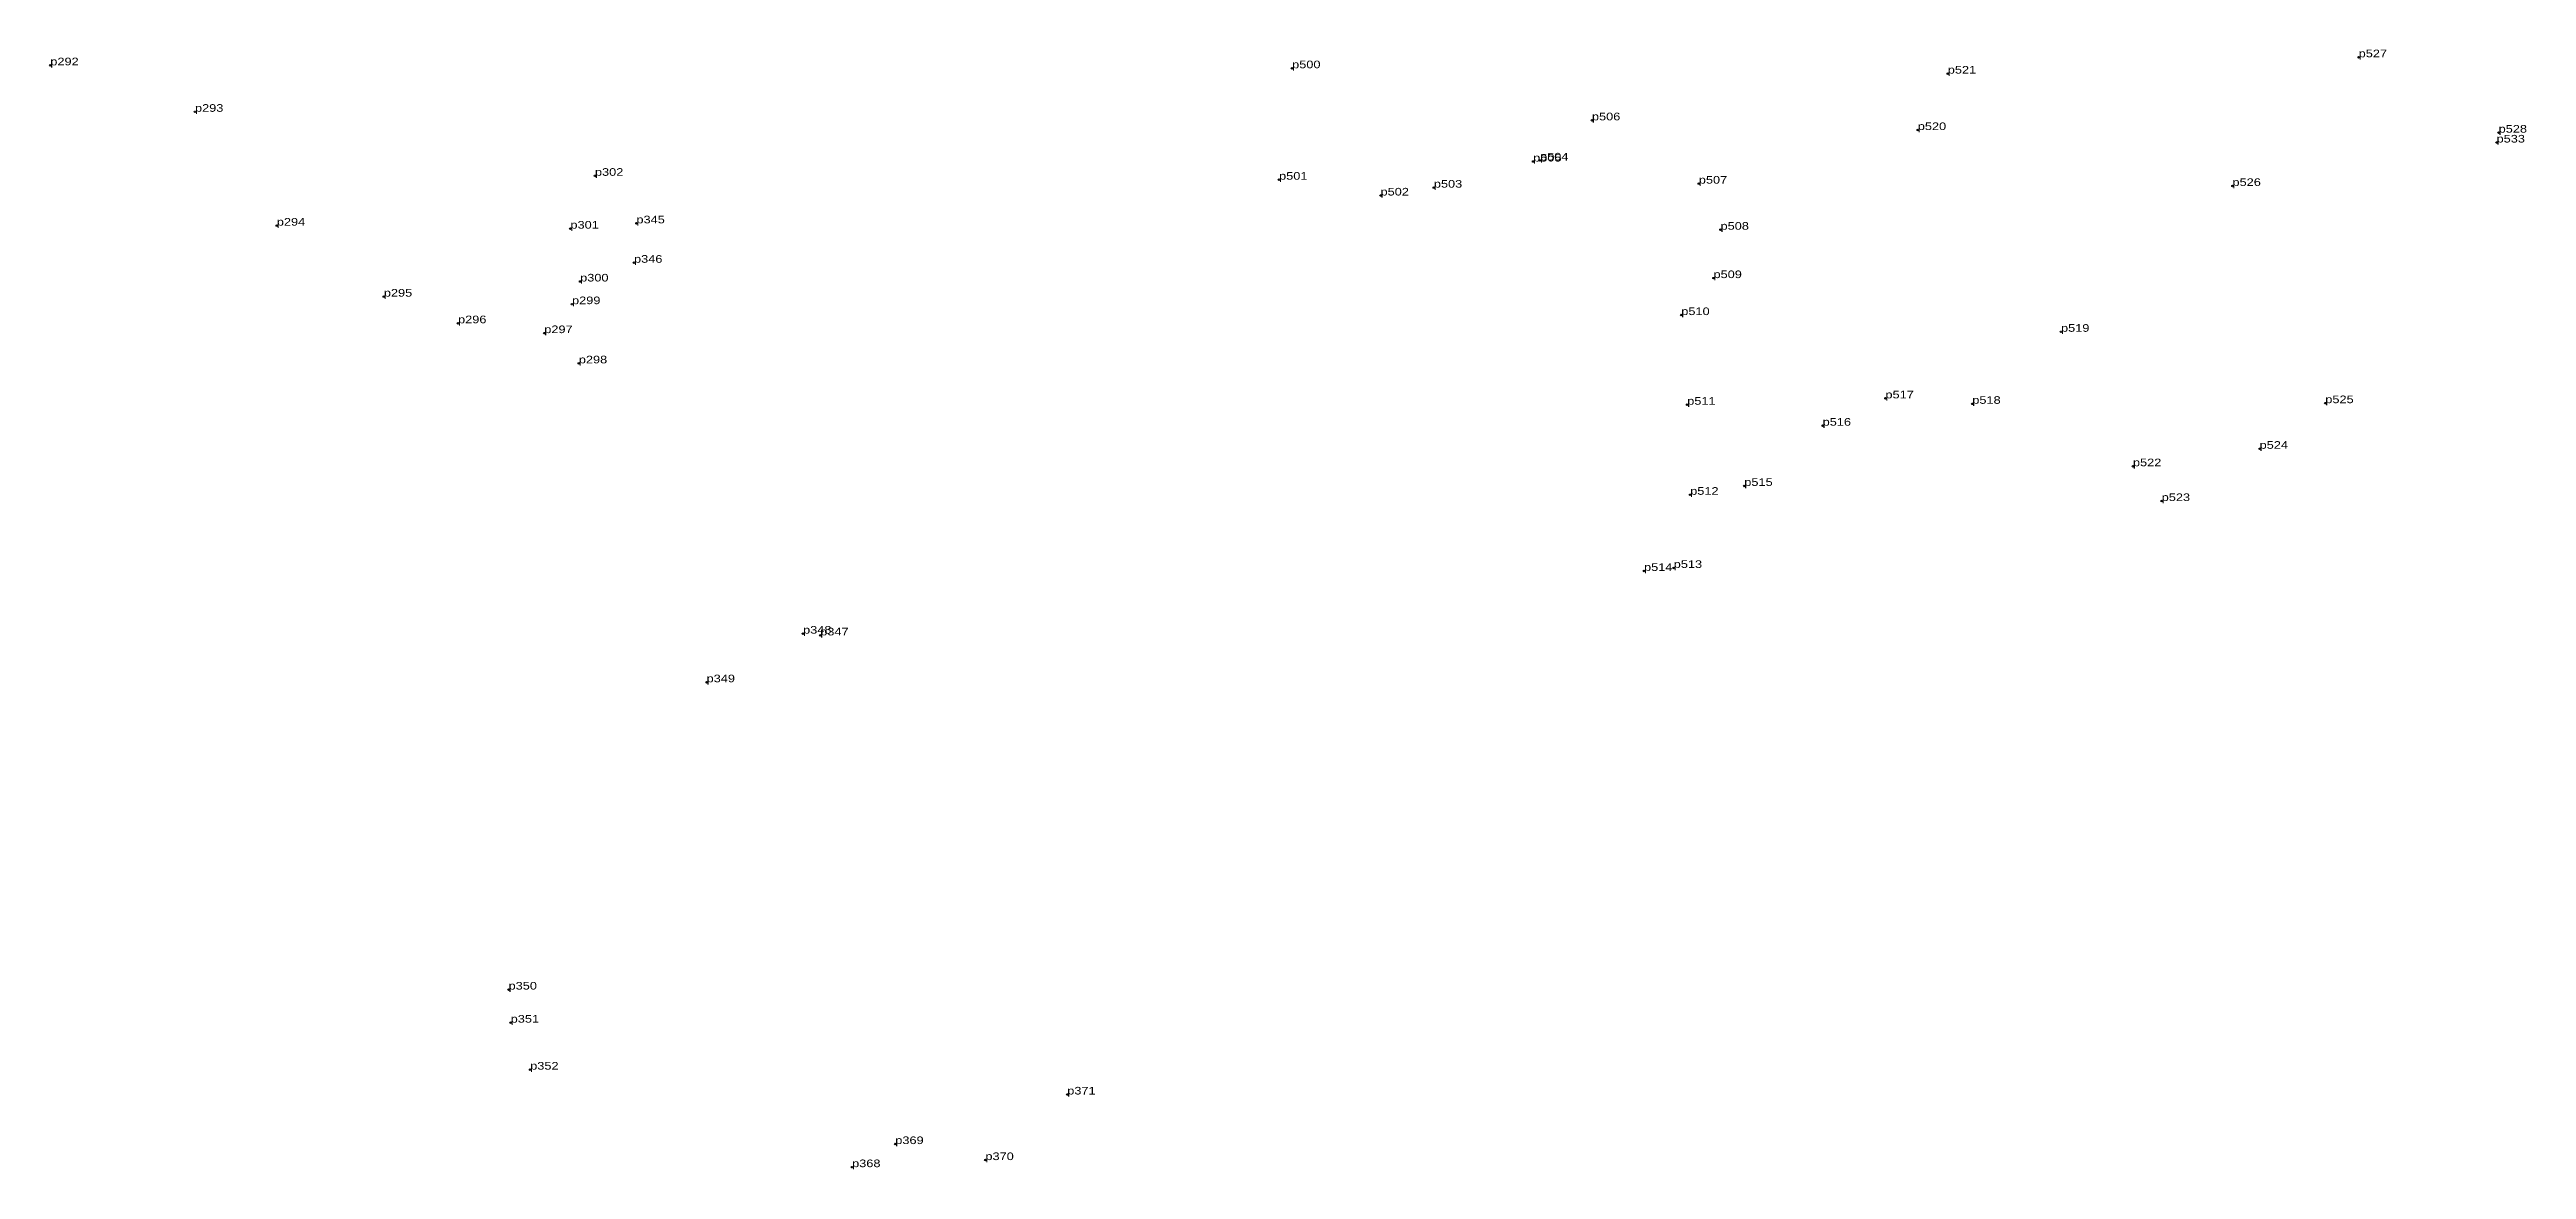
# Model space of a CAD drawing. Header units: metres. Extents: x 543607 to 546308, y 1834524 to 1839461.
# Drawn here: x 543869 to 544453, y 1838835 to 1839099 of the extents above; entities that cross this region are included whole.
import ezdxf

# ---------------------------------------------------------------- set-up
doc = ezdxf.new("R2010")
doc.units = ezdxf.units.M
doc.header["$LTSCALE"] = 0.72
doc.header["$PDMODE"] = 32
doc.header["$PDSIZE"] = 0.36
doc.layers.add('12', color=7, linetype='Continuous')
doc.layers.add('7', color=7, linetype='Continuous')

msp = doc.modelspace()

# ---------------------------------------------------------------- texts
at = {"layer": '12', "width": 1.25}
for s, p in [('p292', (543868.74, 1839094.98)), ('p292', (543868.74, 1839094.98)), ('p500', (544161.6, 1839094.29)), ('p500', (544161.6, 1839094.29)), ('p521', (544316.22, 1839093.03)), ('p521', (544316.22, 1839093.03)), ('p527', (544413.12, 1839096.88)), ('p527', (544413.12, 1839096.88)), ('p293', (543902.86, 1839084.02)), ('p293', (543902.86, 1839084.02)), ('p506', (544232.3, 1839082.01)), ('p506', (544232.3, 1839082.01)), ('p520', (544309.15, 1839079.71)), ('p520', (544309.15, 1839079.71)), ('p533', (544445.64, 1839076.77)), ('p533', (544445.64, 1839076.77)), ('p528', (544446.13, 1839079.1)), ('p528', (544446.13, 1839079.1)), ('p505', (544218.44, 1839072.29)), ('p505', (544218.44, 1839072.29)), ('p504', (544220.07, 1839072.53)), ('p504', (544220.07, 1839072.53)), ('p302', (543997.18, 1839068.92)), ('p302', (543997.18, 1839068.92)), ('p501', (544158.52, 1839068)), ('p501', (544158.52, 1839068)), ('p502', (544182.45, 1839064.27)), ('p502', (544182.45, 1839064.27)), ('p503', (544195.02, 1839066.13)), ('p503', (544195.02, 1839066.13)), ('p507', (544257.51, 1839067.07)), ('p507', (544257.51, 1839067.07)), ('p526', (544383.36, 1839066.52)), ('p526', (544383.36, 1839066.52)), ('p294', (543922.16, 1839057.16)), ('p294', (543922.16, 1839057.16)), ('p301', (543991.4, 1839056.46)), ('p301', (543991.4, 1839056.46)), ('p345', (544006.97, 1839057.71)), ('p345', (544006.97, 1839057.71)), ('p508', (544262.63, 1839056.2)), ('p508', (544262.63, 1839056.2)), ('p346', (544006.4, 1839048.41)), ('p346', (544006.4, 1839048.41)), ('p295', (543947.4, 1839040.42)), ('p295', (543947.4, 1839040.42)), ('p300', (543993.69, 1839043.99)), ('p300', (543993.69, 1839043.99)), ('p509', (544260.97, 1839044.79)), ('p509', (544260.97, 1839044.79)), ('p299', (543991.78, 1839038.64)), ('p299', (543991.78, 1839038.64)), ('p510', (544253.37, 1839036.07)), ('p510', (544253.37, 1839036.07)), ('p296', (543964.9, 1839034.14)), ('p296', (543964.9, 1839034.14)), ('p297', (543985.23, 1839031.81)), ('p297', (543985.23, 1839031.81)), ('p519', (544342.93, 1839032.13)), ('p519', (544342.93, 1839032.13)), ('p298', (543993.38, 1839024.68)), ('p298', (543993.38, 1839024.68)), ('p511', (544254.77, 1839014.92)), ('p511', (544254.77, 1839014.92)), ('p517', (544301.52, 1839016.42)), ('p517', (544301.52, 1839016.42)), ('p518', (544322, 1839015.14)), ('p518', (544322, 1839015.14)), ('p525', (544405.25, 1839015.29)), ('p525', (544405.25, 1839015.29)), ('p516', (544286.71, 1839009.98)), ('p516', (544286.71, 1839009.98)), ('p522', (544359.89, 1839000.41)), ('p522', (544359.89, 1839000.41)), ('p524', (544389.76, 1839004.53)), ('p524', (544389.76, 1839004.53)), ('p512', (544255.47, 1838993.68)), ('p512', (544255.47, 1838993.68)), ('p515', (544268.23, 1838995.77)), ('p515', (544268.23, 1838995.77)), ('p523', (544366.67, 1838992.2)), ('p523', (544366.67, 1838992.2)), ('p513', (544251.59, 1838976.43)), ('p513', (544251.59, 1838976.43)), ('p514', (544244.59, 1838975.72)), ('p514', (544244.59, 1838975.72)), ('p348', (544046.27, 1838960.92)), ('p348', (544046.27, 1838960.92)), ('p347', (544050.31, 1838960.51)), ('p347', (544050.31, 1838960.51)), ('p349', (544023.51, 1838949.46)), ('p349', (544023.51, 1838949.46)), ('p350', (543976.81, 1838876.97)), ('p350', (543976.81, 1838876.97)), ('p351', (543977.31, 1838869.17)), ('p351', (543977.31, 1838869.17)), ('p352', (543981.91, 1838858.09)), ('p352', (543981.91, 1838858.09)), ('p371', (544108.56, 1838852.22)), ('p371', (544108.56, 1838852.22)), ('p369', (544068.01, 1838840.53)), ('p369', (544068.01, 1838840.53)), ('p370', (544089.27, 1838836.75)), ('p370', (544089.27, 1838836.75)), ('p368', (544057.83, 1838835.08)), ('p368', (544057.83, 1838835.08))]:
    msp.add_text(s, height=1.8, dxfattribs=at).set_placement(p)

# ---------------------------------------------------------------- linework, layer by layer
at = {"layer": '7'}
for p in [(543868.74, 1839094.98), (544413.12, 1839096.88), (544161.59, 1839094.29), (544161.6, 1839094.29), (544316.22, 1839093.03), (544316.23, 1839093.03), (543902.85, 1839084.02), (543902.86, 1839084.02), (544232.3, 1839082.01), (544309.15, 1839079.71), (544446.13, 1839079.1), (544218.44, 1839072.29), (544220.07, 1839072.53), (544445.64, 1839076.77), (543997.18, 1839068.92), (544158.52, 1839068), (544195.02, 1839066.13), (544257.51, 1839067.07), (544383.36, 1839066.52), (544182.45, 1839064.27), (543922.16, 1839057.16), (543991.4, 1839056.46), (544006.97, 1839057.71), (544262.63, 1839056.2), (544006.4, 1839048.41), (543993.69, 1839043.99), (544260.97, 1839044.79), (543947.4, 1839040.42), (543991.78, 1839038.64), (543964.9, 1839034.14), (543985.23, 1839031.81), (544253.37, 1839036.07), (544342.93, 1839032.13), (543993.38, 1839024.68), (544254.77, 1839014.92), (544301.52, 1839016.42), (544322, 1839015.15), (544322, 1839015.14), (544405.25, 1839015.29), (544286.71, 1839009.98), (544389.76, 1839004.53), (544268.23, 1838995.77), (544359.89, 1839000.41), (544255.47, 1838993.68), (544366.67, 1838992.2), (544366.67, 1838992.19), (544244.59, 1838975.72), (544251.59, 1838976.43), (544046.27, 1838960.93), (544046.27, 1838960.92), (544050.31, 1838960.51), (544023.51, 1838949.46), (544023.51, 1838949.45), (543976.81, 1838876.97), (543977.31, 1838869.17), (543981.91, 1838858.09), (544108.56, 1838852.22), (544068.01, 1838840.53), (544057.83, 1838835.08), (544089.27, 1838836.75)]:
    msp.add_point(p, dxfattribs=at)

msp.set_redraw_order([(e.dxf.handle, doc.entitydb.next_handle()) for e in msp.query("TEXT MTEXT ATTDEF DIMENSION ARC_DIMENSION")])  # texts and dimensions are drawn at this point

doc.saveas('drawing.dxf')
